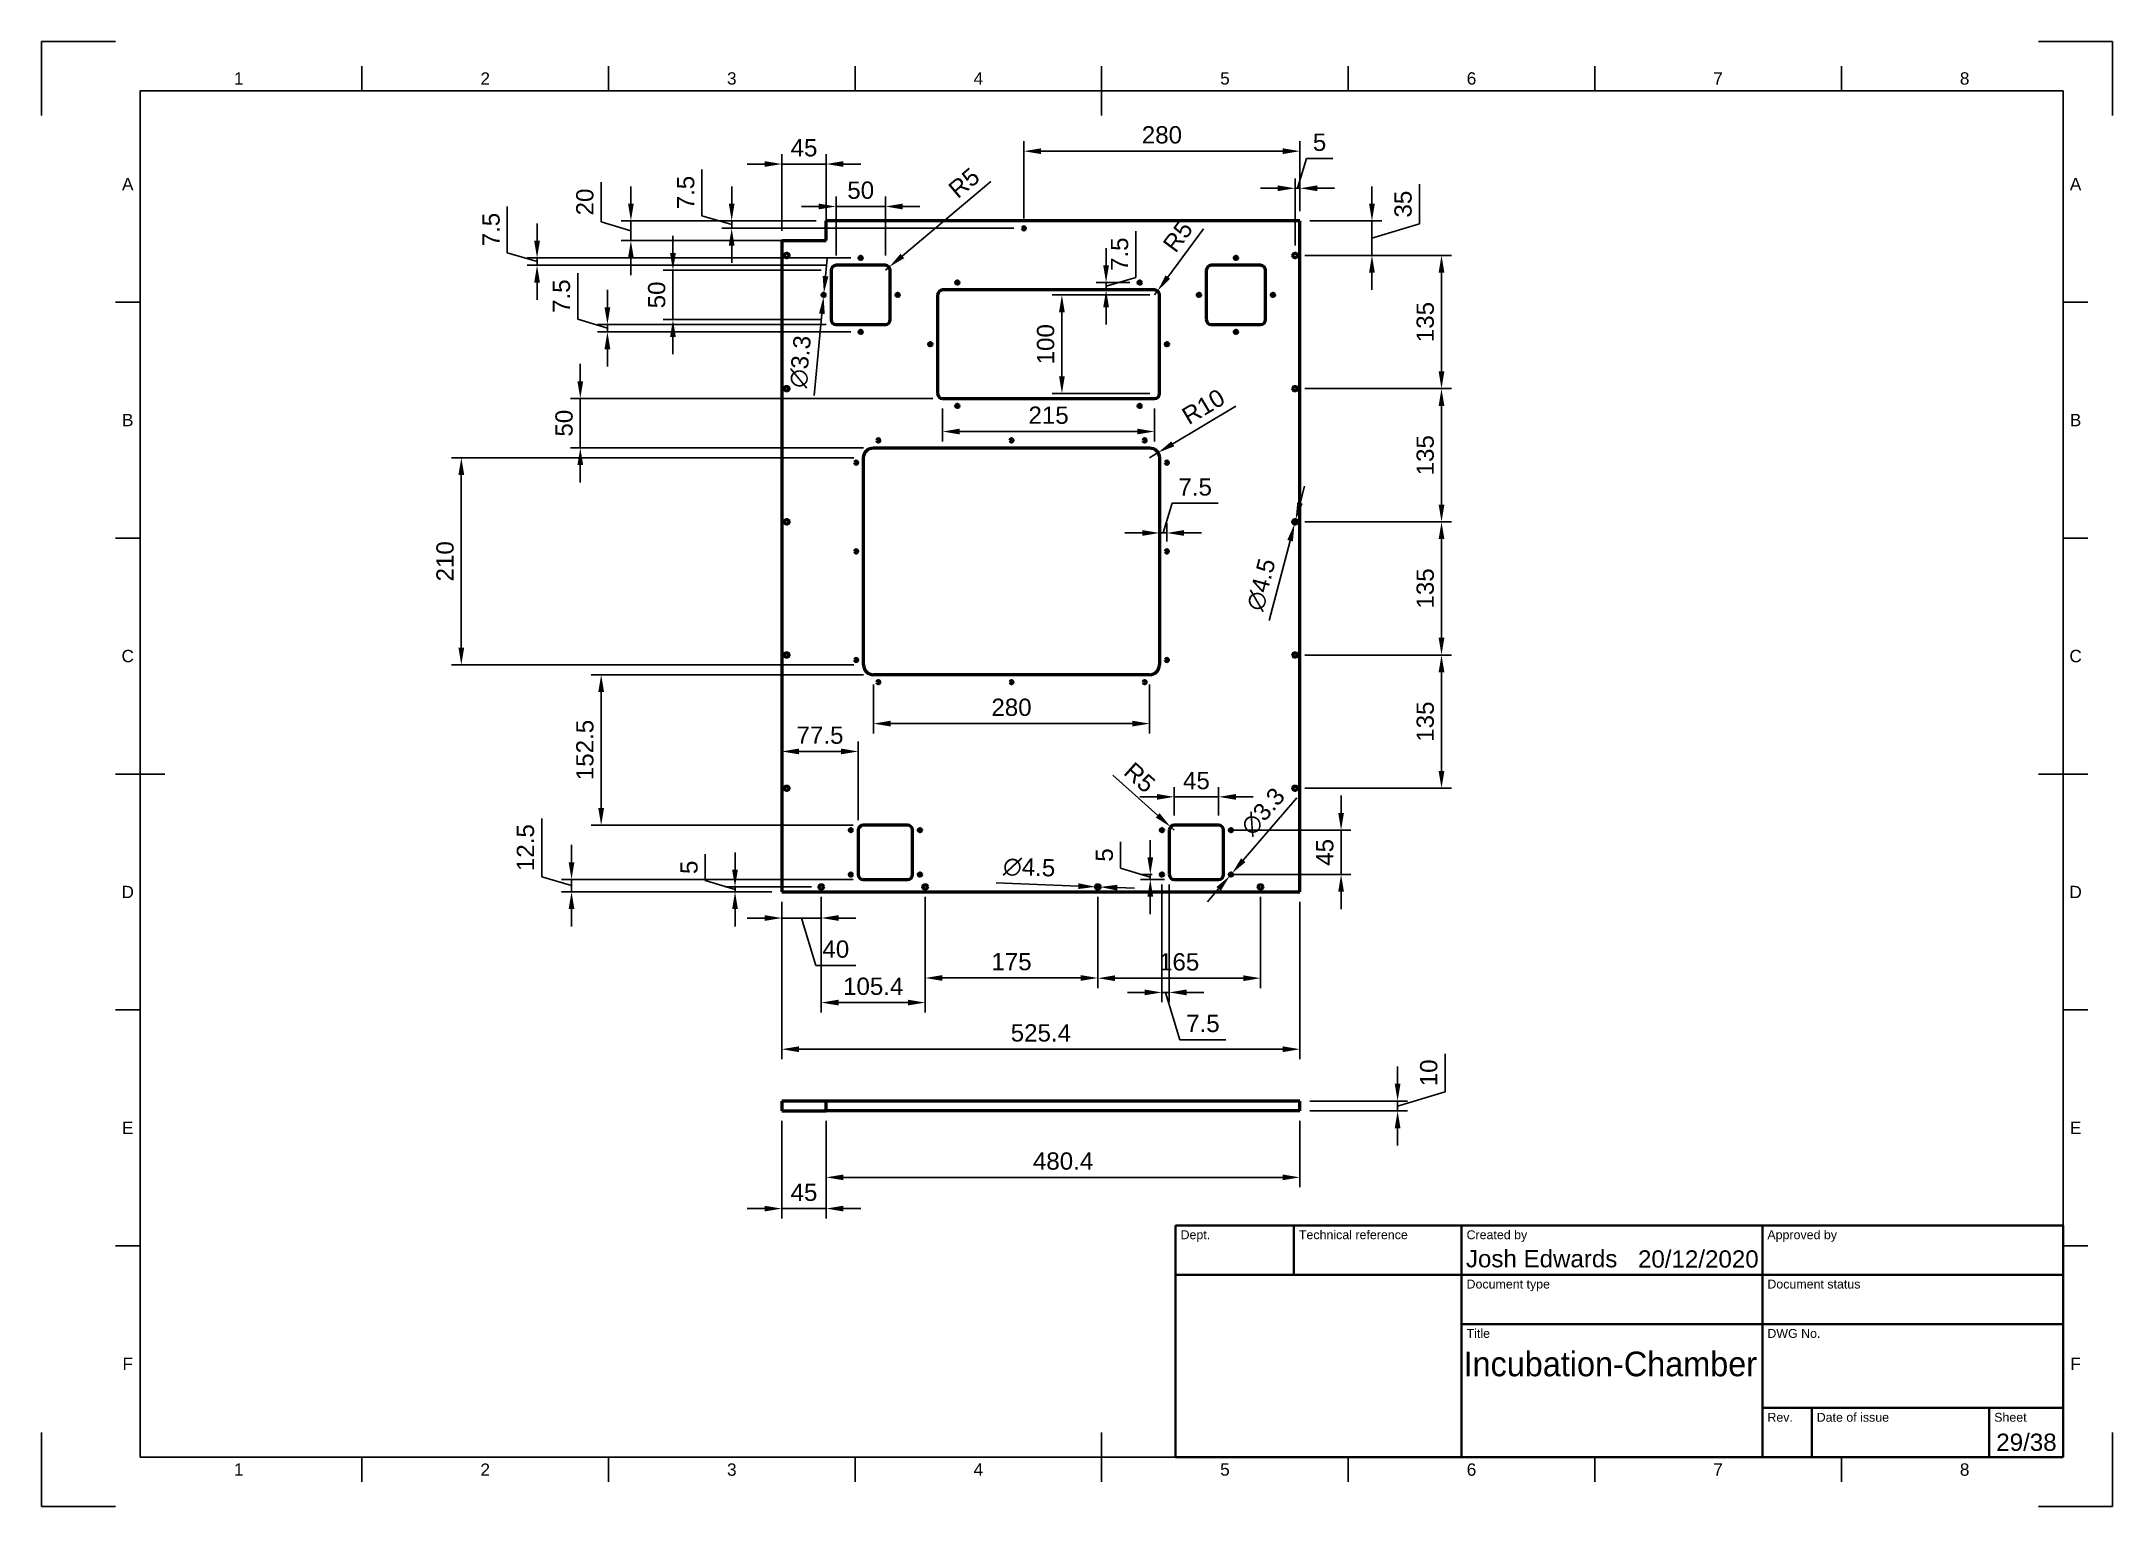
# Model space of a CAD drawing. Header units: millimetres. Extents: x 0 to 420, y 0 to 297.
import ezdxf
from ezdxf.enums import TextEntityAlignment as Align

# ---------------------------------------------------------------- set-up
doc = ezdxf.new("R2010")
doc.units = ezdxf.units.MM
doc.header["$LTSCALE"] = 0.75
for name, color, linetype, lineweight in [('Border', 7, 'Continuous', 25), ('Dimensions', 7, 'Continuous', 25), ('TitleBlock', 7, 'Continuous', 35), ('Visible', 7, 'Continuous', 50)]:
    doc.layers.add(name, color=color, linetype=linetype, lineweight=lineweight)
doc.styles.add('FusionTitle', font='arial.ttf')
doc.styles.get("Standard").update_dxf_attribs({"font": 'arial.ttf'})
doc.dimstyles.new('ISO-25', dxfattribs={"dimtxt": 3.5, "dimasz": 3.5, "dimexe": 2, "dimexo": 2, "dimgap": 1.5, "dimtad": 1, "dimzin": 12, "dimdsep": 46, "dimtxsty": 'Standard', "dimcen": 0, "dimclrd": 256, "dimclre": 256, "dimclrt": 256, "dimazin": 3, "dimtp": 0.1, "dimtm": 0.1, "dimtfac": 0.714, "dimtmove": 1, "dimatfit": 3, "dimfxl": 1, "dimtzin": 12, "dimarcsym": 0})

msp = doc.modelspace()

# ---------------------------------------------------------------- blocks, each defined once
blk = doc.blocks.new('ISO_A3_SHEET')
at = {"layer": 'Border'}
for p, q in [((65, 292), (65, 287)), ((115, 292), (115, 287)), ((165, 292), (165, 287)), ((215, 292), (215, 282)), ((265, 292), (265, 287)), ((315, 292), (315, 287)), ((365, 292), (365, 287)), ((410, 287), (20, 287)), ((20, 287), (20, 10)), ((410, 287), (410, 10)), ((15, 244.16666), (20, 244.16666)), ((415, 244.16666), (410, 244.16666)), ((15, 196.33333), (20, 196.33333)), ((415, 196.33333), (410, 196.33333)), ((15, 148.5), (25, 148.5)), ((415, 148.5), (405, 148.5)), ((15, 100.66667), (20, 100.66667)), ((415, 100.66667), (410, 100.66667)), ((15, 52.83334), (20, 52.83334)), ((415, 52.83334), (410, 52.83334)), ((215, 5), (215, 15)), ((20, 10), (410, 10)), ((65, 5), (65, 10)), ((115, 5), (115, 10)), ((165, 5), (165, 10)), ((265, 5), (265, 10)), ((315, 5), (315, 10)), ((365, 5), (365, 10))]:
    blk.add_line(p, q, dxfattribs=at)
at = {"layer": 'Defpoints'}
for p, q in [((15, 297), (0, 297)), ((0, 297), (0, 282)), ((420, 297), (405, 297)), ((420, 282), (420, 297)), ((0, 15), (0, 0)), ((420, 0), (420, 15)), ((0, 0), (15, 0)), ((405, 0), (420, 0))]:
    blk.add_line(p, q, dxfattribs=at)
at = {"layer": 'Border', "style": 'FusionTitle'}
for s, p in [('1', (40, 289.5)), ('2', (90, 289.5)), ('3', (140, 289.5)), ('4', (190, 289.5)), ('5', (240, 289.5)), ('6', (290, 289.5)), ('7', (340, 289.5)), ('8', (390, 289.5)), ('A', (17.5, 268.08333)), ('A', (412.5, 268.08333)), ('B', (17.5, 220.25)), ('B', (412.5, 220.25)), ('C', (17.5, 172.41667)), ('C', (412.5, 172.41667)), ('D', (17.5, 124.58334)), ('D', (412.5, 124.58334)), ('E', (17.5, 76.75001)), ('E', (412.5, 76.75001)), ('F', (17.5, 28.91668)), ('F', (412.5, 28.91668)), ('1', (40, 7.5)), ('2', (90, 7.5)), ('3', (140, 7.5)), ('4', (190, 7.5)), ('5', (240, 7.5)), ('6', (290, 7.5)), ('7', (340, 7.5)), ('8', (390, 7.5))]:
    blk.add_text(s, height=2.5, dxfattribs=at).set_placement(p, align=Align.MIDDLE)
blk = doc.blocks.new('ISO_TITLEBLOCK')
at = {"layer": 'TitleBlock'}
for p, q in [((0, 47), (-180, 47)), ((-180, 47), (-180, 0)), ((-156, 37), (-156, 47)), ((-122, 0), (-122, 47)), ((-61, 0), (-61, 47)), ((0, 0), (0, 47)), ((-180, 37), (0, 37)), ((-122, 27), (0, 27)), ((-61, 10), (0, 10)), ((-51, 0), (-51, 10)), ((-15, 0), (-15, 10)), ((-180, 0), (0, 0))]:
    blk.add_line(p, q, dxfattribs=at)
at = {"layer": 'TitleBlock', "style": 'FusionTitle'}
for s, p in [('Dept.', (-179, 46)), ('Technical reference', (-155, 46)), ('Created by', (-121, 46)), ('Approved by', (-60, 46)), ('Document type', (-121, 36)), ('Document status', (-60, 36)), ('Title', (-121, 26)), ('DWG No.', (-60, 26)), ('Rev.', (-60, 9)), ('Date of issue', (-50, 9)), ('Sheet', (-14, 9))]:
    blk.add_text(s, height=1.8, dxfattribs=at).set_placement(p, align=Align.TOP_LEFT)
for tag, height, p in [('DEPT', 3.5, (-179, 42)), ('TECHNICAL_REFERENCE', 3.5, (-155, 42)), ('CREATED_BY', 3.5, (-121, 42)), ('APPROVED_BY', 3.5, (-60, 42)), ('DOCUMENT_TYPE', 3.5, (-121, 32)), ('DOCUMENT_STATUS', 3.5, (-60, 32)), ('TITLE_1', 5, (-121, 21.5)), ('TITLE_2', 5, (-121, 14)), ('TITLE_3', 5, (-121, 6.5)), ('DATE_OF_ISSUE', 3.5, (-50, 5))]:
    blk.add_attdef(tag, text='', height=height, dxfattribs=at).set_placement(p, align=Align.TOP_LEFT)
for tag, p in [('CREATED_DATE', (-62, 42)), ('APPROVED_DATE', (-0.99, 42))]:
    blk.add_attdef(tag, text='', height=3.5, dxfattribs=at).set_placement(p, align=Align.TOP_RIGHT)
for tag, height, p in [('DRAWING_NUMBER', 5, (-30.5, 19.75)), ('REV', 3.5, (-56, 4.85)), ('SHEET', 3.5, (-7.5, 4.85))]:
    blk.add_attdef(tag, text='', height=height, dxfattribs=at).set_placement(p, align=Align.TOP_CENTER)
blk = doc.blocks.new('*D50')
at = {"layer": 'Defpoints', "color": 0, "transparency": 16777216}
for p in [(159.137704, 80.198128), (255.217704, 80.198128), (159.137704, 66.733591)]:
    blk.add_point(p, dxfattribs=at)
at = {"layer": 'Dimensions', "lineweight": -2, "transparency": 16777216}
for p, q in [((159.137704, 78.198128), (159.137704, 64.733591)), ((255.217704, 78.198128), (255.217704, 64.733591)), ((251.717704, 66.733591), (162.637704, 66.733591))]:
    blk.add_line(p, q, dxfattribs=at)
at = {"layer": 'Dimensions', "transparency": 16777216}
for points in [[(162.637704, 67.316925), (162.637704, 66.150258), (159.137704, 66.733591)], [(251.717704, 67.316925), (251.717704, 66.150258), (255.217704, 66.733591)]]:
    blk.add_solid(points, dxfattribs=at)
at = {"layer": 'Dimensions', "transparency": 16777216, "insert": (207.177704, 70.020597), "char_height": 3.5, "attachment_point": 5}
blk.add_mtext('480.4', dxfattribs=at)
blk = doc.blocks.new('*D51')
at = {"layer": 'Defpoints', "color": 0, "transparency": 16777216}
for p in [(150.137704, 80.198128), (159.137704, 80.198128), (159.137704, 60.399138)]:
    blk.add_point(p, dxfattribs=at)
at = {"layer": 'Dimensions', "lineweight": -2, "transparency": 16777216}
for p, q in [((150.137704, 78.198128), (150.137704, 58.399138)), ((159.137704, 78.198128), (159.137704, 58.399138)), ((146.637704, 60.399138), (143.137704, 60.399138)), ((150.137704, 60.399138), (159.137704, 60.399138)), ((162.637704, 60.399138), (166.137704, 60.399138))]:
    blk.add_line(p, q, dxfattribs=at)
at = {"layer": 'Dimensions', "transparency": 16777216}
for points in [[(146.637704, 60.982472), (146.637704, 59.815805), (150.137704, 60.399138)], [(162.637704, 60.982472), (162.637704, 59.815805), (159.137704, 60.399138)]]:
    blk.add_solid(points, dxfattribs=at)
at = {"layer": 'Dimensions', "transparency": 16777216, "insert": (154.637704, 63.678981), "char_height": 3.5, "attachment_point": 5}
blk.add_mtext('45', dxfattribs=at)
blk = doc.blocks.new('*D52')
at = {"layer": 'Defpoints', "color": 0, "transparency": 16777216}
for p in [(255.217704, 82.198128), (255.217704, 80.198128), (275.016694, 82.198128)]:
    blk.add_point(p, dxfattribs=at)
at = {"layer": 'Dimensions', "lineweight": -2, "transparency": 16777216}
for p, q in [((275.016694, 85.698128), (275.016694, 89.198128)), ((284.627711, 84.081433), (284.627711, 91.75367)), ((275.016694, 81.198128), (284.627711, 84.081433)), ((257.217704, 82.198128), (277.016694, 82.198128)), ((257.217704, 80.198128), (277.016694, 80.198128)), ((275.016694, 80.198128), (275.016694, 82.198128)), ((275.016694, 80.198128), (275.016694, 82.198128)), ((275.016694, 76.698128), (275.016694, 73.198128))]:
    blk.add_line(p, q, dxfattribs=at)
at = {"layer": 'Dimensions', "transparency": 16777216}
for points in [[(274.433361, 85.698128), (275.600028, 85.698128), (275.016694, 82.198128)], [(274.433361, 76.698128), (275.600028, 76.698128), (275.016694, 80.198128)]]:
    blk.add_solid(points, dxfattribs=at)
at = {"layer": 'Dimensions', "transparency": 16777216, "insert": (281.340705, 87.917552), "char_height": 3.5, "attachment_point": 5, "rotation": 90}
blk.add_mtext('10', dxfattribs=at)
blk = doc.blocks.new('*D53')
at = {"layer": 'Defpoints', "color": 0, "transparency": 16777216}
for p in [(150.137704, 124.615066), (255.217704, 124.615066), (255.217704, 92.709721)]:
    blk.add_point(p, dxfattribs=at)
at = {"layer": 'Dimensions', "lineweight": -2, "transparency": 16777216}
for p, q in [((150.137704, 122.615066), (150.137704, 90.709721)), ((255.217704, 122.615066), (255.217704, 90.709721)), ((153.637704, 92.709721), (251.717704, 92.709721))]:
    blk.add_line(p, q, dxfattribs=at)
at = {"layer": 'Dimensions', "transparency": 16777216}
for points in [[(153.637704, 93.293054), (153.637704, 92.126388), (150.137704, 92.709721)], [(251.717704, 93.293054), (251.717704, 92.126388), (255.217704, 92.709721)]]:
    blk.add_solid(points, dxfattribs=at)
at = {"layer": 'Dimensions', "transparency": 16777216, "insert": (202.677704, 95.996726), "char_height": 3.5, "attachment_point": 5}
blk.add_mtext('525.4', dxfattribs=at)
blk = doc.blocks.new('*D54')
at = {"layer": 'Defpoints', "color": 0, "transparency": 16777216}
for p in [(150.137704, 124.615066), (158.137704, 125.615066), (150.137704, 119.307873)]:
    blk.add_point(p, dxfattribs=at)
at = {"layer": 'Dimensions', "lineweight": -2, "transparency": 16777216}
for p, q in [((150.137704, 122.615066), (150.137704, 117.307873)), ((158.137704, 123.615066), (158.137704, 117.307873)), ((146.637704, 119.307873), (143.137704, 119.307873)), ((158.137704, 119.307873), (150.137704, 119.307873)), ((158.137704, 119.307873), (150.137704, 119.307873)), ((154.137704, 119.307873), (157.021009, 109.696856)), ((161.637704, 119.307873), (165.137704, 119.307873)), ((157.021009, 109.696856), (165.163574, 109.696856))]:
    blk.add_line(p, q, dxfattribs=at)
at = {"layer": 'Dimensions', "transparency": 16777216}
for points in [[(146.637704, 119.891206), (146.637704, 118.724539), (150.137704, 119.307873)], [(161.637704, 119.891206), (161.637704, 118.724539), (158.137704, 119.307873)]]:
    blk.add_solid(points, dxfattribs=at)
at = {"layer": 'Dimensions', "transparency": 16777216, "insert": (161.092292, 112.983862), "char_height": 3.5, "attachment_point": 5}
blk.add_mtext('40', dxfattribs=at)
blk = doc.blocks.new('*D55')
at = {"layer": 'Defpoints', "color": 0, "transparency": 16777216}
for p in [(140.648818, 124.615066), (150.137704, 124.615066), (158.137704, 125.615066)]:
    blk.add_point(p, dxfattribs=at)
at = {"layer": 'Dimensions', "lineweight": -2, "transparency": 16777216}
for p, q in [((134.618975, 126.924019), (134.618975, 132.244619)), ((140.648818, 129.115066), (140.648818, 132.615066)), ((140.648818, 125.115066), (134.618975, 126.924019)), ((156.137704, 125.615066), (138.648818, 125.615066)), ((148.137704, 124.615066), (138.648818, 124.615066)), ((140.648818, 125.615066), (140.648818, 124.615066)), ((140.648818, 125.615066), (140.648818, 124.615066)), ((140.648818, 121.115066), (140.648818, 117.615066))]:
    blk.add_line(p, q, dxfattribs=at)
at = {"layer": 'Dimensions', "transparency": 16777216}
for points in [[(140.065485, 129.115066), (141.232152, 129.115066), (140.648818, 125.615066)], [(140.065485, 121.115066), (141.232152, 121.115066), (140.648818, 124.615066)]]:
    blk.add_solid(points, dxfattribs=at)
at = {"layer": 'Dimensions', "transparency": 16777216, "insert": (131.339132, 129.584319), "char_height": 3.5, "attachment_point": 5, "rotation": 90}
blk.add_mtext('5', dxfattribs=at)
blk = doc.blocks.new('*D56')
at = {"layer": 'Defpoints', "color": 0, "transparency": 16777216}
for p in [(158.137704, 125.615066), (179.217704, 125.615066), (179.217704, 102.163738)]:
    blk.add_point(p, dxfattribs=at)
at = {"layer": 'Dimensions', "lineweight": -2, "transparency": 16777216}
for p, q in [((158.137704, 123.615066), (158.137704, 100.163738)), ((179.217704, 123.615066), (179.217704, 100.163738)), ((161.637704, 102.163738), (175.717704, 102.163738))]:
    blk.add_line(p, q, dxfattribs=at)
at = {"layer": 'Dimensions', "transparency": 16777216}
for points in [[(161.637704, 102.747071), (161.637704, 101.580404), (158.137704, 102.163738)], [(175.717704, 102.747071), (175.717704, 101.580404), (179.217704, 102.163738)]]:
    blk.add_solid(points, dxfattribs=at)
at = {"layer": 'Dimensions', "transparency": 16777216, "insert": (168.677704, 105.450743), "char_height": 3.5, "attachment_point": 5}
blk.add_mtext('105.4', dxfattribs=at)
blk = doc.blocks.new('*D57')
at = {"layer": 'Defpoints', "color": 0, "transparency": 16777216}
for p in [(179.217704, 125.615066), (214.217704, 125.615066), (214.217704, 107.154792)]:
    blk.add_point(p, dxfattribs=at)
at = {"layer": 'Dimensions', "lineweight": -2, "transparency": 16777216}
for p, q in [((179.217704, 123.615066), (179.217704, 105.154792)), ((214.217704, 123.615066), (214.217704, 105.154792)), ((182.717704, 107.154792), (210.717704, 107.154792))]:
    blk.add_line(p, q, dxfattribs=at)
at = {"layer": 'Dimensions', "transparency": 16777216}
for points in [[(182.717704, 107.738125), (182.717704, 106.571458), (179.217704, 107.154792)], [(210.717704, 107.738125), (210.717704, 106.571458), (214.217704, 107.154792)]]:
    blk.add_solid(points, dxfattribs=at)
at = {"layer": 'Dimensions', "transparency": 16777216, "insert": (196.717704, 110.441797), "char_height": 3.5, "attachment_point": 5}
blk.add_mtext('175', dxfattribs=at)
blk = doc.blocks.new('*D58')
at = {"layer": 'Defpoints', "color": 0, "transparency": 16777216}
for p in [(214.217704, 125.615066), (247.217704, 125.615066), (247.217704, 107.108318)]:
    blk.add_point(p, dxfattribs=at)
at = {"layer": 'Dimensions', "lineweight": -2, "transparency": 16777216}
for p, q in [((214.217704, 123.615066), (214.217704, 105.108318)), ((247.217704, 123.615066), (247.217704, 105.108318)), ((217.717704, 107.108318), (243.717704, 107.108318))]:
    blk.add_line(p, q, dxfattribs=at)
at = {"layer": 'Dimensions', "transparency": 16777216}
for points in [[(217.717704, 107.691652), (217.717704, 106.524985), (214.217704, 107.108318)], [(243.717704, 107.691652), (243.717704, 106.524985), (247.217704, 107.108318)]]:
    blk.add_solid(points, dxfattribs=at)
at = {"layer": 'Dimensions', "transparency": 16777216, "insert": (230.717704, 110.395324), "char_height": 3.5, "attachment_point": 5}
blk.add_mtext('165', dxfattribs=at)
blk = doc.blocks.new('*D59')
at = {"layer": 'Defpoints', "color": 0, "transparency": 16777216}
for p in [(213.768044, 125.632532), (214.667365, 125.597599)]:
    blk.add_point(p, dxfattribs=at)
at = {"layer": 'Dimensions', "lineweight": -2, "transparency": 16777216}
for p, q in [((193.576926, 126.416824), (210.270681, 125.768382)), ((214.667365, 125.597599), (213.768044, 125.632532)), ((218.164728, 125.46175), (221.66209, 125.3259))]:
    blk.add_line(p, q, dxfattribs=at)
at = {"layer": 'Dimensions', "transparency": 16777216}
for points in [[(210.293323, 126.351275), (210.248039, 125.185488), (213.768044, 125.632532)], [(218.187369, 126.044643), (218.142086, 124.878856), (214.667365, 125.597599)]]:
    blk.add_solid(points, dxfattribs=at)
at = {"layer": 'Dimensions', "transparency": 16777216, "insert": (200.306504, 129.542868), "char_height": 3.5, "attachment_point": 5, "rotation": 357.77556184}
blk.add_mtext('∅4.5', dxfattribs=at)
blk = doc.blocks.new('*D60')
at = {"layer": 'Defpoints', "color": 0, "transparency": 16777216}
for p in [(228.972589, 137.782001), (229.717704, 137.115066)]:
    blk.add_point(p, dxfattribs=at)
at = {"layer": 'Dimensions', "lineweight": -2, "transparency": 16777216}
for p, q in [((217.296489, 148.23301), (226.364685, 140.116276)), ((229.717704, 137.115066), (228.972589, 137.782001))]:
    blk.add_line(p, q, dxfattribs=at)
at = {"layer": 'Dimensions', "transparency": 16777216}
blk.add_solid([(226.753731, 140.550927), (225.97564, 139.681625), (228.972589, 137.782001)], dxfattribs=at)
at = {"layer": 'Dimensions', "transparency": 16777216, "insert": (222.71408, 147.785642), "char_height": 3.5, "attachment_point": 5, "rotation": 318.16897779}
blk.add_mtext('R5', dxfattribs=at)
blk = doc.blocks.new('*D61')
at = {"layer": 'Defpoints', "color": 0, "transparency": 16777216}
for p in [(229.717704, 143.863776), (229.717704, 138.115066), (238.717704, 138.115066)]:
    blk.add_point(p, dxfattribs=at)
at = {"layer": 'Dimensions', "lineweight": -2, "transparency": 16777216}
for p, q in [((226.217704, 143.863776), (222.717704, 143.863776)), ((229.717704, 140.115066), (229.717704, 145.863776)), ((238.717704, 143.863776), (229.717704, 143.863776)), ((238.717704, 140.115066), (238.717704, 145.863776)), ((242.217704, 143.863776), (245.717704, 143.863776))]:
    blk.add_line(p, q, dxfattribs=at)
at = {"layer": 'Dimensions', "transparency": 16777216}
for points in [[(226.217704, 144.447109), (226.217704, 143.280442), (229.717704, 143.863776)], [(242.217704, 144.447109), (242.217704, 143.280442), (238.717704, 143.863776)]]:
    blk.add_solid(points, dxfattribs=at)
at = {"layer": 'Dimensions', "transparency": 16777216, "insert": (234.217704, 147.143619), "char_height": 3.5, "attachment_point": 5}
blk.add_mtext('45', dxfattribs=at)
blk = doc.blocks.new('*D62')
at = {"layer": 'Defpoints', "color": 0, "transparency": 16777216}
for p in [(239.717704, 137.115066), (263.551642, 137.115066), (239.717704, 128.115066)]:
    blk.add_point(p, dxfattribs=at)
at = {"layer": 'Dimensions', "lineweight": -2, "transparency": 16777216}
for p, q in [((263.551642, 140.615066), (263.551642, 144.115066)), ((241.717704, 137.115066), (265.551642, 137.115066)), ((263.551642, 128.115066), (263.551642, 137.115066)), ((241.717704, 128.115066), (265.551642, 128.115066)), ((263.551642, 124.615066), (263.551642, 121.115066))]:
    blk.add_line(p, q, dxfattribs=at)
at = {"layer": 'Dimensions', "transparency": 16777216}
for points in [[(262.968309, 140.615066), (264.134976, 140.615066), (263.551642, 137.115066)], [(262.968309, 124.615066), (264.134976, 124.615066), (263.551642, 128.115066)]]:
    blk.add_solid(points, dxfattribs=at)
at = {"layer": 'Dimensions', "transparency": 16777216, "insert": (260.271799, 132.615066), "char_height": 3.5, "attachment_point": 5, "rotation": 90}
blk.add_mtext('45', dxfattribs=at)
blk = doc.blocks.new('*D63')
at = {"layer": 'Defpoints', "color": 0, "transparency": 16777216}
for p in [(227.217704, 128.115066), (228.717704, 128.115066), (228.717704, 104.223645)]:
    blk.add_point(p, dxfattribs=at)
at = {"layer": 'Dimensions', "lineweight": -2, "transparency": 16777216}
for p, q in [((227.217704, 126.115066), (227.217704, 102.223645)), ((228.717704, 126.115066), (228.717704, 102.223645)), ((223.717704, 104.223645), (220.217704, 104.223645)), ((227.217704, 104.223645), (228.717704, 104.223645)), ((227.217704, 104.223645), (228.717704, 104.223645)), ((227.967704, 104.223645), (230.844563, 94.634116)), ((232.217704, 104.223645), (235.717704, 104.223645)), ((230.844563, 94.634116), (240.214277, 94.634116))]:
    blk.add_line(p, q, dxfattribs=at)
at = {"layer": 'Dimensions', "transparency": 16777216}
for points in [[(223.717704, 104.806978), (223.717704, 103.640312), (227.217704, 104.223645)], [(232.217704, 104.806978), (232.217704, 103.640312), (228.717704, 104.223645)]]:
    blk.add_solid(points, dxfattribs=at)
at = {"layer": 'Dimensions', "transparency": 16777216, "insert": (235.52942, 97.913959), "char_height": 3.5, "attachment_point": 5}
blk.add_mtext('7.5', dxfattribs=at)
blk = doc.blocks.new('*D64')
at = {"layer": 'Defpoints', "color": 0, "transparency": 16777216}
for p in [(224.868406, 127.115066), (227.217704, 128.115066), (229.717704, 127.115066)]:
    blk.add_point(p, dxfattribs=at)
at = {"layer": 'Dimensions', "lineweight": -2, "transparency": 16777216}
for p, q in [((218.838563, 129.424019), (218.838563, 134.744619)), ((224.868406, 131.615066), (224.868406, 135.115066)), ((224.868406, 127.615066), (218.838563, 129.424019)), ((225.217704, 128.115066), (222.868406, 128.115066)), ((227.717704, 127.115066), (222.868406, 127.115066)), ((224.868406, 128.115066), (224.868406, 127.115066)), ((224.868406, 128.115066), (224.868406, 127.115066)), ((224.868406, 123.615066), (224.868406, 120.115066))]:
    blk.add_line(p, q, dxfattribs=at)
at = {"layer": 'Dimensions', "transparency": 16777216}
for points in [[(224.285073, 131.615066), (225.451739, 131.615066), (224.868406, 128.115066)], [(224.285073, 123.615066), (225.451739, 123.615066), (224.868406, 127.115066)]]:
    blk.add_solid(points, dxfattribs=at)
at = {"layer": 'Dimensions', "transparency": 16777216, "insert": (215.55872, 132.084319), "char_height": 3.5, "attachment_point": 5, "rotation": 90}
blk.add_mtext('5', dxfattribs=at)
blk = doc.blocks.new('*D65')
at = {"layer": 'Defpoints', "color": 0, "transparency": 16777216}
for p in [(241.002572, 127.86483), (241.432837, 128.365301)]:
    blk.add_point(p, dxfattribs=at)
at = {"layer": 'Dimensions', "lineweight": -2, "transparency": 16777216}
for p, q in [((254.588579, 143.66766), (243.714547, 131.019317)), ((241.002572, 127.86483), (241.432837, 128.365301)), ((238.720862, 125.210814), (236.439152, 122.556798))]:
    blk.add_line(p, q, dxfattribs=at)
at = {"layer": 'Dimensions', "transparency": 16777216}
for points in [[(243.272211, 131.399602), (244.156883, 130.639032), (241.432837, 128.365301)], [(238.278526, 125.591099), (239.163198, 124.830529), (241.002572, 127.86483)]]:
    blk.add_solid(points, dxfattribs=at)
at = {"layer": 'Dimensions', "transparency": 16777216, "insert": (247.725688, 140.877165), "char_height": 3.5, "attachment_point": 5, "rotation": 49.31369579}
blk.add_mtext('∅3.3', dxfattribs=at)
blk = doc.blocks.new('*D66')
at = {"layer": 'Defpoints', "color": 0, "transparency": 16777216}
for p in [(119.539725, 260.615066), (159.137704, 260.615066), (159.137704, 256.615066)]:
    blk.add_point(p, dxfattribs=at)
at = {"layer": 'Dimensions', "lineweight": -2, "transparency": 16777216}
for p, q in [((113.502719, 260.426167), (113.502719, 268.487559)), ((119.539725, 264.115066), (119.539725, 267.615066)), ((119.539725, 258.615066), (113.502719, 260.426167)), ((157.137704, 260.615066), (117.539725, 260.615066)), ((119.539725, 256.615066), (119.539725, 260.615066)), ((119.539725, 256.615066), (119.539725, 260.615066)), ((157.137704, 256.615066), (117.539725, 256.615066)), ((119.539725, 253.115066), (119.539725, 249.615066))]:
    blk.add_line(p, q, dxfattribs=at)
at = {"layer": 'Dimensions', "transparency": 16777216}
for points in [[(118.956391, 264.115066), (120.123058, 264.115066), (119.539725, 260.615066)], [(118.956391, 253.115066), (120.123058, 253.115066), (119.539725, 256.615066)]]:
    blk.add_solid(points, dxfattribs=at)
at = {"layer": 'Dimensions', "transparency": 16777216, "insert": (110.215714, 264.456863), "char_height": 3.5, "attachment_point": 5, "rotation": 90}
blk.add_mtext('20', dxfattribs=at)
blk = doc.blocks.new('*D67')
at = {"layer": 'Defpoints', "color": 0, "transparency": 16777216}
for p in [(159.137704, 272.144935), (150.137704, 256.615066), (159.137704, 256.615066)]:
    blk.add_point(p, dxfattribs=at)
at = {"layer": 'Dimensions', "lineweight": -2, "transparency": 16777216}
for p, q in [((150.137704, 258.615066), (150.137704, 274.144935)), ((159.137704, 258.615066), (159.137704, 274.144935)), ((146.637704, 272.144935), (143.137704, 272.144935)), ((150.137704, 272.144935), (159.137704, 272.144935)), ((162.637704, 272.144935), (166.137704, 272.144935))]:
    blk.add_line(p, q, dxfattribs=at)
at = {"layer": 'Dimensions', "transparency": 16777216}
for points in [[(146.637704, 272.728269), (146.637704, 271.561602), (150.137704, 272.144935)], [(162.637704, 272.728269), (162.637704, 271.561602), (159.137704, 272.144935)]]:
    blk.add_solid(points, dxfattribs=at)
at = {"layer": 'Dimensions', "transparency": 16777216, "insert": (154.637704, 275.424779), "char_height": 3.5, "attachment_point": 5}
blk.add_mtext('45', dxfattribs=at)
blk = doc.blocks.new('*D68')
at = {"layer": 'Defpoints', "color": 0, "transparency": 16777216}
for p in [(255.217704, 260.615066), (269.809297, 260.615066), (254.217704, 253.615066)]:
    blk.add_point(p, dxfattribs=at)
at = {"layer": 'Dimensions', "lineweight": -2, "transparency": 16777216}
for p, q in [((269.809297, 264.115066), (269.809297, 267.615066)), ((279.423895, 259.999445), (279.423895, 268.036962)), ((257.217704, 260.615066), (271.809297, 260.615066)), ((269.809297, 253.615066), (269.809297, 260.615066)), ((269.809297, 253.615066), (269.809297, 260.615066)), ((269.809297, 257.115066), (279.423895, 259.999445)), ((256.217704, 253.615066), (271.809297, 253.615066)), ((269.809297, 250.115066), (269.809297, 246.615066))]:
    blk.add_line(p, q, dxfattribs=at)
at = {"layer": 'Dimensions', "transparency": 16777216}
for points in [[(269.225964, 264.115066), (270.392631, 264.115066), (269.809297, 260.615066)], [(269.225964, 250.115066), (270.392631, 250.115066), (269.809297, 253.615066)]]:
    blk.add_solid(points, dxfattribs=at)
at = {"layer": 'Dimensions', "transparency": 16777216, "insert": (276.135696, 264.018203), "char_height": 3.5, "attachment_point": 5, "rotation": 90}
blk.add_mtext('35', dxfattribs=at)
blk = doc.blocks.new('*D69')
at = {"layer": 'Defpoints', "color": 0, "transparency": 16777216}
for p in [(255.217704, 267.232745), (255.217704, 260.615066), (254.217704, 253.615066)]:
    blk.add_point(p, dxfattribs=at)
at = {"layer": 'Dimensions', "lineweight": -2, "transparency": 16777216}
for p, q in [((254.717704, 267.232745), (256.526657, 273.262588)), ((256.526657, 273.262588), (261.847258, 273.262588)), ((254.217704, 255.615066), (254.217704, 269.232745)), ((255.217704, 262.615066), (255.217704, 269.232745)), ((250.717704, 267.232745), (247.217704, 267.232745)), ((254.217704, 267.232745), (255.217704, 267.232745)), ((254.217704, 267.232745), (255.217704, 267.232745)), ((258.717704, 267.232745), (262.217704, 267.232745))]:
    blk.add_line(p, q, dxfattribs=at)
at = {"layer": 'Dimensions', "transparency": 16777216}
for points in [[(250.717704, 267.816078), (250.717704, 266.649411), (254.217704, 267.232745)], [(258.717704, 267.816078), (258.717704, 266.649411), (255.217704, 267.232745)]]:
    blk.add_solid(points, dxfattribs=at)
at = {"layer": 'Dimensions', "transparency": 16777216, "insert": (259.186957, 276.542431), "char_height": 3.5, "attachment_point": 5}
blk.add_mtext('5', dxfattribs=at)
blk = doc.blocks.new('*D70')
at = {"layer": 'Defpoints', "color": 0, "transparency": 16777216}
for p in [(254.217704, 253.615066), (254.217704, 226.615066), (283.916189, 226.615066)]:
    blk.add_point(p, dxfattribs=at)
at = {"layer": 'Dimensions', "lineweight": -2, "transparency": 16777216}
for p, q in [((256.217704, 253.615066), (285.916189, 253.615066)), ((283.916189, 250.115066), (283.916189, 230.115066)), ((256.217704, 226.615066), (285.916189, 226.615066))]:
    blk.add_line(p, q, dxfattribs=at)
at = {"layer": 'Dimensions', "transparency": 16777216}
for points in [[(283.332856, 250.115066), (284.499523, 250.115066), (283.916189, 253.615066)], [(283.332856, 230.115066), (284.499523, 230.115066), (283.916189, 226.615066)]]:
    blk.add_solid(points, dxfattribs=at)
at = {"layer": 'Dimensions', "transparency": 16777216, "insert": (280.62799, 240.115066), "char_height": 3.5, "attachment_point": 5, "rotation": 90}
blk.add_mtext('135', dxfattribs=at)
blk = doc.blocks.new('*D71')
at = {"layer": 'Defpoints', "color": 0, "transparency": 16777216}
for p in [(254.217704, 226.615066), (283.916189, 226.615066), (254.217704, 199.615066)]:
    blk.add_point(p, dxfattribs=at)
at = {"layer": 'Dimensions', "lineweight": -2, "transparency": 16777216}
for p, q in [((256.217704, 226.615066), (285.916189, 226.615066)), ((283.916189, 203.115066), (283.916189, 223.115066)), ((256.217704, 199.615066), (285.916189, 199.615066))]:
    blk.add_line(p, q, dxfattribs=at)
at = {"layer": 'Dimensions', "transparency": 16777216}
for points in [[(283.332856, 223.115066), (284.499523, 223.115066), (283.916189, 226.615066)], [(283.332856, 203.115066), (284.499523, 203.115066), (283.916189, 199.615066)]]:
    blk.add_solid(points, dxfattribs=at)
at = {"layer": 'Dimensions', "transparency": 16777216, "insert": (280.62799, 213.115066), "char_height": 3.5, "attachment_point": 5, "rotation": 90}
blk.add_mtext('135', dxfattribs=at)
blk = doc.blocks.new('*D72')
at = {"layer": 'Defpoints', "color": 0, "transparency": 16777216}
for p in [(254.217704, 199.615066), (283.916189, 199.615066), (254.217704, 172.615066)]:
    blk.add_point(p, dxfattribs=at)
at = {"layer": 'Dimensions', "lineweight": -2, "transparency": 16777216}
for p, q in [((256.217704, 199.615066), (285.916189, 199.615066)), ((283.916189, 176.115066), (283.916189, 196.115066)), ((256.217704, 172.615066), (285.916189, 172.615066))]:
    blk.add_line(p, q, dxfattribs=at)
at = {"layer": 'Dimensions', "transparency": 16777216}
for points in [[(283.332856, 196.115066), (284.499523, 196.115066), (283.916189, 199.615066)], [(283.332856, 176.115066), (284.499523, 176.115066), (283.916189, 172.615066)]]:
    blk.add_solid(points, dxfattribs=at)
at = {"layer": 'Dimensions', "transparency": 16777216, "insert": (280.62799, 186.115066), "char_height": 3.5, "attachment_point": 5, "rotation": 90}
blk.add_mtext('135', dxfattribs=at)
blk = doc.blocks.new('*D73')
at = {"layer": 'Defpoints', "color": 0, "transparency": 16777216}
for p in [(254.217704, 172.615066), (283.916189, 172.615066), (254.217704, 145.615066)]:
    blk.add_point(p, dxfattribs=at)
at = {"layer": 'Dimensions', "lineweight": -2, "transparency": 16777216}
for p, q in [((256.217704, 172.615066), (285.916189, 172.615066)), ((283.916189, 149.115066), (283.916189, 169.115066)), ((256.217704, 145.615066), (285.916189, 145.615066))]:
    blk.add_line(p, q, dxfattribs=at)
at = {"layer": 'Dimensions', "transparency": 16777216}
for points in [[(283.332856, 169.115066), (284.499523, 169.115066), (283.916189, 172.615066)], [(283.332856, 149.115066), (284.499523, 149.115066), (283.916189, 145.615066)]]:
    blk.add_solid(points, dxfattribs=at)
at = {"layer": 'Dimensions', "transparency": 16777216, "insert": (280.62799, 159.115066), "char_height": 3.5, "attachment_point": 5, "rotation": 90}
blk.add_mtext('135', dxfattribs=at)
blk = doc.blocks.new('*D74')
at = {"layer": 'Defpoints', "color": 0, "transparency": 16777216}
for p in [(254.103078, 199.17991), (254.332331, 200.050222)]:
    blk.add_point(p, dxfattribs=at)
at = {"layer": 'Dimensions', "lineweight": -2, "transparency": 16777216}
for p, q in [((255.223873, 203.434768), (256.115415, 206.819314)), ((254.332331, 200.050222), (254.103078, 199.17991)), ((248.955992, 179.640108), (253.211536, 195.795363))]:
    blk.add_line(p, q, dxfattribs=at)
at = {"layer": 'Dimensions', "transparency": 16777216}
for points in [[(254.659782, 203.583358), (255.787964, 203.286178), (254.332331, 200.050222)], [(252.647445, 195.943954), (253.775627, 195.646773), (254.103078, 199.17991)]]:
    blk.add_solid(points, dxfattribs=at)
at = {"layer": 'Dimensions', "transparency": 16777216, "insert": (247.364759, 186.887683), "char_height": 3.5, "attachment_point": 5, "rotation": 75.24264608}
blk.add_mtext('∅4.5', dxfattribs=at)
blk = doc.blocks.new('*D75')
at = {"layer": 'Defpoints', "color": 0, "transparency": 16777216}
for p in [(150.137704, 153.071752), (150.137704, 152.413028), (165.637704, 137.115066)]:
    blk.add_point(p, dxfattribs=at)
at = {"layer": 'Dimensions', "lineweight": -2, "transparency": 16777216}
for p, q in [((150.137704, 154.413028), (150.137704, 155.071752)), ((162.137704, 153.071752), (153.637704, 153.071752)), ((165.637704, 139.115066), (165.637704, 155.071752))]:
    blk.add_line(p, q, dxfattribs=at)
at = {"layer": 'Dimensions', "transparency": 16777216}
for points in [[(153.637704, 153.655086), (153.637704, 152.488419), (150.137704, 153.071752)], [(162.137704, 153.655086), (162.137704, 152.488419), (165.637704, 153.071752)]]:
    blk.add_solid(points, dxfattribs=at)
at = {"layer": 'Dimensions', "transparency": 16777216, "insert": (157.887704, 156.351595), "char_height": 3.5, "attachment_point": 5}
blk.add_mtext('77.5', dxfattribs=at)
blk = doc.blocks.new('*D76')
at = {"layer": 'Defpoints', "color": 0, "transparency": 16777216}
for p in [(166.637704, 127.115066), (107.49764, 124.615066), (150.137704, 124.615066)]:
    blk.add_point(p, dxfattribs=at)
at = {"layer": 'Dimensions', "lineweight": -2, "transparency": 16777216}
for p, q in [((101.460634, 127.676167), (101.460634, 139.464366)), ((107.49764, 130.615066), (107.49764, 134.115066)), ((107.49764, 125.865066), (101.460634, 127.676167)), ((164.637704, 127.115066), (105.49764, 127.115066)), ((107.49764, 127.115066), (107.49764, 124.615066)), ((107.49764, 127.115066), (107.49764, 124.615066)), ((148.137704, 124.615066), (105.49764, 124.615066)), ((107.49764, 121.115066), (107.49764, 117.615066))]:
    blk.add_line(p, q, dxfattribs=at)
at = {"layer": 'Dimensions', "transparency": 16777216}
for points in [[(106.914306, 130.615066), (108.080973, 130.615066), (107.49764, 127.115066)], [(106.914306, 121.115066), (108.080973, 121.115066), (107.49764, 124.615066)]]:
    blk.add_solid(points, dxfattribs=at)
at = {"layer": 'Dimensions', "transparency": 16777216, "insert": (98.173629, 133.570267), "char_height": 3.5, "attachment_point": 5, "rotation": 90}
blk.add_mtext('12.5', dxfattribs=at)
blk = doc.blocks.new('*D77')
at = {"layer": 'Defpoints', "color": 0, "transparency": 16777216}
for p in [(168.717704, 168.615066), (224.717704, 168.615066), (168.717704, 158.715571)]:
    blk.add_point(p, dxfattribs=at)
at = {"layer": 'Dimensions', "lineweight": -2, "transparency": 16777216}
for p, q in [((168.717704, 166.615066), (168.717704, 156.715571)), ((224.717704, 166.615066), (224.717704, 156.715571)), ((221.217704, 158.715571), (172.217704, 158.715571))]:
    blk.add_line(p, q, dxfattribs=at)
at = {"layer": 'Dimensions', "transparency": 16777216}
for points in [[(172.217704, 159.298904), (172.217704, 158.132237), (168.717704, 158.715571)], [(221.217704, 159.298904), (221.217704, 158.132237), (224.717704, 158.715571)]]:
    blk.add_solid(points, dxfattribs=at)
at = {"layer": 'Dimensions', "transparency": 16777216, "insert": (196.717704, 162.002576), "char_height": 3.5, "attachment_point": 5}
blk.add_mtext('280', dxfattribs=at)
blk = doc.blocks.new('*D78')
at = {"layer": 'Defpoints', "color": 0, "transparency": 16777216}
for p in [(168.717704, 168.615066), (113.507076, 138.115066), (166.637704, 138.115066)]:
    blk.add_point(p, dxfattribs=at)
at = {"layer": 'Dimensions', "lineweight": -2, "transparency": 16777216}
for p, q in [((166.717704, 168.615066), (111.507076, 168.615066)), ((113.507076, 165.115066), (113.507076, 141.615066)), ((164.637704, 138.115066), (111.507076, 138.115066))]:
    blk.add_line(p, q, dxfattribs=at)
at = {"layer": 'Dimensions', "transparency": 16777216}
for points in [[(112.923743, 165.115066), (114.090409, 165.115066), (113.507076, 168.615066)], [(112.923743, 141.615066), (114.090409, 141.615066), (113.507076, 138.115066)]]:
    blk.add_solid(points, dxfattribs=at)
at = {"layer": 'Dimensions', "transparency": 16777216, "insert": (110.220071, 153.365066), "char_height": 3.5, "attachment_point": 5, "rotation": 90}
blk.add_mtext('152.5', dxfattribs=at)
blk = doc.blocks.new('*D79')
at = {"layer": 'Defpoints', "color": 0, "transparency": 16777216}
for p in [(255.217704, 274.755064), (255.217704, 260.615066), (199.217704, 259.115066)]:
    blk.add_point(p, dxfattribs=at)
at = {"layer": 'Dimensions', "lineweight": -2, "transparency": 16777216}
for p, q in [((199.217704, 261.115066), (199.217704, 276.755064)), ((202.717704, 274.755064), (251.717704, 274.755064)), ((255.217704, 262.615066), (255.217704, 276.755064))]:
    blk.add_line(p, q, dxfattribs=at)
at = {"layer": 'Dimensions', "transparency": 16777216}
for points in [[(202.717704, 275.338398), (202.717704, 274.171731), (199.217704, 274.755064)], [(251.717704, 275.338398), (251.717704, 274.171731), (255.217704, 274.755064)]]:
    blk.add_solid(points, dxfattribs=at)
at = {"layer": 'Dimensions', "transparency": 16777216, "insert": (227.217704, 278.04207), "char_height": 3.5, "attachment_point": 5}
blk.add_mtext('280', dxfattribs=at)
blk = doc.blocks.new('*D80')
at = {"layer": 'Defpoints', "color": 0, "transparency": 16777216}
for p in [(139.976385, 260.615066), (159.137704, 260.615066), (199.217704, 259.115066)]:
    blk.add_point(p, dxfattribs=at)
at = {"layer": 'Dimensions', "lineweight": -2, "transparency": 16777216}
for p, q in [((133.946541, 261.674019), (133.946541, 271.043732)), ((139.976385, 264.115066), (139.976385, 267.615066)), ((139.976385, 259.865066), (133.946541, 261.674019)), ((157.137704, 260.615066), (137.976385, 260.615066)), ((139.976385, 259.115066), (139.976385, 260.615066)), ((139.976385, 259.115066), (139.976385, 260.615066)), ((197.217704, 259.115066), (137.976385, 259.115066)), ((139.976385, 255.615066), (139.976385, 252.115066))]:
    blk.add_line(p, q, dxfattribs=at)
at = {"layer": 'Dimensions', "transparency": 16777216}
for points in [[(139.393051, 264.115066), (140.559718, 264.115066), (139.976385, 260.615066)], [(139.393051, 255.615066), (140.559718, 255.615066), (139.976385, 259.115066)]]:
    blk.add_solid(points, dxfattribs=at)
at = {"layer": 'Dimensions', "transparency": 16777216, "insert": (130.666698, 266.358875), "char_height": 3.5, "attachment_point": 5, "rotation": 90}
blk.add_mtext('7.5', dxfattribs=at)
blk = doc.blocks.new('*D81')
at = {"layer": 'Defpoints', "color": 0, "transparency": 16777216}
for p in [(166.137704, 253.115066), (100.506789, 251.615066), (161.137704, 251.615066)]:
    blk.add_point(p, dxfattribs=at)
at = {"layer": 'Dimensions', "lineweight": -2, "transparency": 16777216}
for p, q in [((94.476946, 254.174019), (94.476946, 263.543732)), ((100.506789, 256.615066), (100.506789, 260.115066)), ((100.506789, 252.365066), (94.476946, 254.174019)), ((164.137704, 253.115066), (98.506789, 253.115066)), ((100.506789, 253.115066), (100.506789, 251.615066)), ((100.506789, 253.115066), (100.506789, 251.615066)), ((159.137704, 251.615066), (98.506789, 251.615066)), ((100.506789, 248.115066), (100.506789, 244.615066))]:
    blk.add_line(p, q, dxfattribs=at)
at = {"layer": 'Dimensions', "transparency": 16777216}
for points in [[(99.923455, 256.615066), (101.090122, 256.615066), (100.506789, 253.115066)], [(99.923455, 248.115066), (101.090122, 248.115066), (100.506789, 251.615066)]]:
    blk.add_solid(points, dxfattribs=at)
at = {"layer": 'Dimensions', "transparency": 16777216, "insert": (91.197102, 258.858875), "char_height": 3.5, "attachment_point": 5, "rotation": 90}
blk.add_mtext('7.5', dxfattribs=at)
blk = doc.blocks.new('*D82')
at = {"layer": 'Defpoints', "color": 0, "transparency": 16777216}
for p in [(161.137704, 263.540135), (161.137704, 251.615066), (171.137704, 251.615066)]:
    blk.add_point(p, dxfattribs=at)
at = {"layer": 'Dimensions', "lineweight": -2, "transparency": 16777216}
for p, q in [((161.137704, 253.615066), (161.137704, 265.540135)), ((171.137704, 253.615066), (171.137704, 265.540135)), ((157.637704, 263.540135), (154.137704, 263.540135)), ((171.137704, 263.540135), (161.137704, 263.540135)), ((174.637704, 263.540135), (178.137704, 263.540135))]:
    blk.add_line(p, q, dxfattribs=at)
at = {"layer": 'Dimensions', "transparency": 16777216}
for points in [[(157.637704, 264.123469), (157.637704, 262.956802), (161.137704, 263.540135)], [(174.637704, 264.123469), (174.637704, 262.956802), (171.137704, 263.540135)]]:
    blk.add_solid(points, dxfattribs=at)
at = {"layer": 'Dimensions', "transparency": 16777216, "insert": (166.137704, 266.827141), "char_height": 3.5, "attachment_point": 5}
blk.add_mtext('50', dxfattribs=at)
blk = doc.blocks.new('*D83')
at = {"layer": 'Defpoints', "color": 0, "transparency": 16777216}
for p in [(160.137704, 250.615066), (128.065656, 240.615066), (160.137704, 240.615066)]:
    blk.add_point(p, dxfattribs=at)
at = {"layer": 'Dimensions', "lineweight": -2, "transparency": 16777216}
for p, q in [((128.065656, 254.115066), (128.065656, 257.615066)), ((158.137704, 250.615066), (126.065656, 250.615066)), ((128.065656, 250.615066), (128.065656, 240.615066)), ((158.137704, 240.615066), (126.065656, 240.615066)), ((128.065656, 237.115066), (128.065656, 233.615066))]:
    blk.add_line(p, q, dxfattribs=at)
at = {"layer": 'Dimensions', "transparency": 16777216}
for points in [[(127.482322, 254.115066), (128.648989, 254.115066), (128.065656, 250.615066)], [(127.482322, 237.115066), (128.648989, 237.115066), (128.065656, 240.615066)]]:
    blk.add_solid(points, dxfattribs=at)
at = {"layer": 'Dimensions', "transparency": 16777216, "insert": (124.77865, 245.615066), "char_height": 3.5, "attachment_point": 5, "rotation": 90}
blk.add_mtext('50', dxfattribs=at)
blk = doc.blocks.new('*D84')
at = {"layer": 'Defpoints', "color": 0, "transparency": 16777216}
for p in [(158.606075, 245.286585), (158.669334, 245.943546)]:
    blk.add_point(p, dxfattribs=at)
at = {"layer": 'Dimensions', "lineweight": -2, "transparency": 16777216}
for p, q in [((159.004794, 249.427433), (159.340254, 252.91132)), ((158.669334, 245.943546), (158.606075, 245.286585)), ((156.671899, 225.199408), (158.270615, 241.802698))]:
    blk.add_line(p, q, dxfattribs=at)
at = {"layer": 'Dimensions', "transparency": 16777216}
for points in [[(158.424146, 249.483343), (159.585442, 249.371523), (158.669334, 245.943546)], [(157.689967, 241.858608), (158.851263, 241.746788), (158.606075, 245.286585)]]:
    blk.add_solid(points, dxfattribs=at)
at = {"layer": 'Dimensions', "transparency": 16777216, "insert": (153.93422, 232.083537), "char_height": 3.5, "attachment_point": 5, "rotation": 84.4999848}
blk.add_mtext('∅3.3', dxfattribs=at)
blk = doc.blocks.new('*D85')
at = {"layer": 'Defpoints', "color": 0, "transparency": 16777216}
for p in [(109.281912, 224.615066), (182.737704, 224.615066), (168.717704, 214.615066)]:
    blk.add_point(p, dxfattribs=at)
at = {"layer": 'Dimensions', "lineweight": -2, "transparency": 16777216}
for p, q in [((109.281912, 228.115066), (109.281912, 231.615066)), ((180.737704, 224.615066), (107.281912, 224.615066)), ((109.281912, 214.615066), (109.281912, 224.615066)), ((166.717704, 214.615066), (107.281912, 214.615066)), ((109.281912, 211.115066), (109.281912, 207.615066))]:
    blk.add_line(p, q, dxfattribs=at)
at = {"layer": 'Dimensions', "transparency": 16777216}
for points in [[(108.698579, 228.115066), (109.865246, 228.115066), (109.281912, 224.615066)], [(108.698579, 211.115066), (109.865246, 211.115066), (109.281912, 214.615066)]]:
    blk.add_solid(points, dxfattribs=at)
at = {"layer": 'Dimensions', "transparency": 16777216, "insert": (105.994907, 219.615066), "char_height": 3.5, "attachment_point": 5, "rotation": 90}
blk.add_mtext('50', dxfattribs=at)
blk = doc.blocks.new('*D86')
at = {"layer": 'Defpoints', "color": 0, "transparency": 16777216}
for p in [(171.137704, 250.615066), (171.903319, 251.258365)]:
    blk.add_point(p, dxfattribs=at)
at = {"layer": 'Dimensions', "lineweight": -2, "transparency": 16777216}
for p, q in [((192.529921, 268.589655), (174.58297, 253.509914)), ((171.137704, 250.615066), (171.903319, 251.258365))]:
    blk.add_line(p, q, dxfattribs=at)
at = {"layer": 'Dimensions', "transparency": 16777216}
blk.add_solid([(174.207711, 253.956523), (174.958228, 253.063306), (171.903319, 251.258365)], dxfattribs=at)
at = {"layer": 'Dimensions', "transparency": 16777216, "insert": (187.100987, 268.311985), "char_height": 3.5, "attachment_point": 5, "rotation": 40.03834219}
blk.add_mtext('R5', dxfattribs=at)
blk = doc.blocks.new('*D87')
at = {"layer": 'Defpoints', "color": 0, "transparency": 16777216}
for p in [(225.737704, 245.615066), (226.333645, 246.418094)]:
    blk.add_point(p, dxfattribs=at)
at = {"layer": 'Dimensions', "lineweight": -2, "transparency": 16777216}
for p, q in [((235.672147, 259.001705), (228.419437, 249.228694)), ((225.737704, 245.615066), (226.333645, 246.418094))]:
    blk.add_line(p, q, dxfattribs=at)
at = {"layer": 'Dimensions', "transparency": 16777216}
blk.add_solid([(227.951004, 249.576326), (228.88787, 248.881062), (226.333645, 246.418094)], dxfattribs=at)
at = {"layer": 'Dimensions', "transparency": 16777216, "insert": (230.454881, 257.475091), "char_height": 3.5, "attachment_point": 5, "rotation": 53.42028362}
blk.add_mtext('R5', dxfattribs=at)
blk = doc.blocks.new('*D88')
at = {"layer": 'Defpoints', "color": 0, "transparency": 16777216}
for p in [(222.737704, 248.115066), (215.898847, 246.615066), (215.898847, 246.615066)]:
    blk.add_point(p, dxfattribs=at)
at = {"layer": 'Dimensions', "lineweight": -2, "transparency": 16777216}
for p, q in [((221.92869, 249.174019), (221.92869, 258.543732)), ((215.898847, 251.615066), (215.898847, 255.115066)), ((220.737704, 248.115066), (213.898847, 248.115066)), ((215.898847, 247.365066), (221.92869, 249.174019)), ((215.898847, 248.115066), (215.898847, 246.615066)), ((215.898847, 248.115066), (215.898847, 246.615066)), ((215.898847, 243.115066), (215.898847, 239.615066))]:
    blk.add_line(p, q, dxfattribs=at)
at = {"layer": 'Dimensions', "transparency": 16777216}
for points in [[(215.315513, 251.615066), (216.48218, 251.615066), (215.898847, 248.115066)], [(215.315513, 243.115066), (216.48218, 243.115066), (215.898847, 246.615066)]]:
    blk.add_solid(points, dxfattribs=at)
at = {"layer": 'Dimensions', "transparency": 16777216, "insert": (218.648847, 253.858875), "char_height": 3.5, "attachment_point": 5, "rotation": 90}
blk.add_mtext('7.5', dxfattribs=at)
blk = doc.blocks.new('*D89')
at = {"layer": 'Defpoints', "color": 0, "transparency": 16777216}
for p in [(114.774577, 239.615066), (161.137704, 239.615066), (166.137704, 238.115066)]:
    blk.add_point(p, dxfattribs=at)
at = {"layer": 'Dimensions', "lineweight": -2, "transparency": 16777216}
for p, q in [((108.744734, 240.674019), (108.744734, 250.043732)), ((114.774577, 243.115066), (114.774577, 246.615066)), ((114.774577, 238.865066), (108.744734, 240.674019)), ((159.137704, 239.615066), (112.774577, 239.615066)), ((114.774577, 238.115066), (114.774577, 239.615066)), ((114.774577, 238.115066), (114.774577, 239.615066)), ((164.137704, 238.115066), (112.774577, 238.115066)), ((114.774577, 234.615066), (114.774577, 231.115066))]:
    blk.add_line(p, q, dxfattribs=at)
at = {"layer": 'Dimensions', "transparency": 16777216}
for points in [[(114.191243, 243.115066), (115.35791, 243.115066), (114.774577, 239.615066)], [(114.191243, 234.615066), (115.35791, 234.615066), (114.774577, 238.115066)]]:
    blk.add_solid(points, dxfattribs=at)
at = {"layer": 'Dimensions', "transparency": 16777216, "insert": (105.46489, 245.358875), "char_height": 3.5, "attachment_point": 5, "rotation": 90}
blk.add_mtext('7.5', dxfattribs=at)
blk = doc.blocks.new('*D90')
at = {"layer": 'Defpoints', "color": 0, "transparency": 16777216}
for p in [(85.148568, 212.615066), (166.717704, 212.615066), (166.717704, 170.615066)]:
    blk.add_point(p, dxfattribs=at)
at = {"layer": 'Dimensions', "lineweight": -2, "transparency": 16777216}
for p, q in [((164.717704, 212.615066), (83.148568, 212.615066)), ((85.148568, 174.115066), (85.148568, 209.115066)), ((164.717704, 170.615066), (83.148568, 170.615066))]:
    blk.add_line(p, q, dxfattribs=at)
at = {"layer": 'Dimensions', "transparency": 16777216}
for points in [[(84.565234, 209.115066), (85.731901, 209.115066), (85.148568, 212.615066)], [(84.565234, 174.115066), (85.731901, 174.115066), (85.148568, 170.615066)]]:
    blk.add_solid(points, dxfattribs=at)
at = {"layer": 'Dimensions', "transparency": 16777216, "insert": (81.861562, 191.615066), "char_height": 3.5, "attachment_point": 5, "rotation": 90}
blk.add_mtext('210', dxfattribs=at)
blk = doc.blocks.new('*D91')
at = {"layer": 'Defpoints', "color": 0, "transparency": 16777216}
for p in [(182.737704, 224.615066), (225.737704, 224.615066), (225.737704, 217.924075)]:
    blk.add_point(p, dxfattribs=at)
at = {"layer": 'Dimensions', "lineweight": -2, "transparency": 16777216}
for p, q in [((182.737704, 222.615066), (182.737704, 215.924075)), ((225.737704, 222.615066), (225.737704, 215.924075)), ((186.237704, 217.924075), (222.237704, 217.924075))]:
    blk.add_line(p, q, dxfattribs=at)
at = {"layer": 'Dimensions', "transparency": 16777216}
for points in [[(186.237704, 218.507408), (186.237704, 217.340741), (182.737704, 217.924075)], [(222.237704, 218.507408), (222.237704, 217.340741), (225.737704, 217.924075)]]:
    blk.add_solid(points, dxfattribs=at)
at = {"layer": 'Dimensions', "transparency": 16777216, "insert": (204.237704, 221.21108), "char_height": 3.5, "attachment_point": 5}
blk.add_mtext('215', dxfattribs=at)
blk = doc.blocks.new('*D92')
at = {"layer": 'Defpoints', "color": 0, "transparency": 16777216}
for p in [(206.938715, 245.615066), (226.737704, 245.615066), (226.737704, 225.615066)]:
    blk.add_point(p, dxfattribs=at)
at = {"layer": 'Dimensions', "lineweight": -2, "transparency": 16777216}
for p, q in [((224.737704, 245.615066), (204.938715, 245.615066)), ((206.938715, 229.115066), (206.938715, 242.115066)), ((224.737704, 225.615066), (204.938715, 225.615066))]:
    blk.add_line(p, q, dxfattribs=at)
at = {"layer": 'Dimensions', "transparency": 16777216}
for points in [[(206.355381, 242.115066), (207.522048, 242.115066), (206.938715, 245.615066)], [(206.355381, 229.115066), (207.522048, 229.115066), (206.938715, 225.615066)]]:
    blk.add_solid(points, dxfattribs=at)
at = {"layer": 'Dimensions', "transparency": 16777216, "insert": (203.651709, 235.615066), "char_height": 3.5, "attachment_point": 5, "rotation": 90}
blk.add_mtext('100', dxfattribs=at)
blk = doc.blocks.new('*D93')
at = {"layer": 'Defpoints', "color": 0, "transparency": 16777216}
for p in [(224.717704, 212.615066), (226.43432, 213.641337)]:
    blk.add_point(p, dxfattribs=at)
at = {"layer": 'Dimensions', "lineweight": -2, "transparency": 16777216}
for p, q in [((242.185376, 223.058039), (229.438396, 215.437311)), ((224.717704, 212.615066), (226.43432, 213.641337))]:
    blk.add_line(p, q, dxfattribs=at)
at = {"layer": 'Dimensions', "transparency": 16777216}
blk.add_solid([(229.139067, 215.937991), (229.737725, 214.936632), (226.43432, 213.641337)], dxfattribs=at)
at = {"layer": 'Dimensions', "transparency": 16777216, "insert": (235.627245, 222.966924), "char_height": 3.5, "attachment_point": 5, "rotation": 30.87292366}
blk.add_mtext('R10', dxfattribs=at)
blk = doc.blocks.new('*D94')
at = {"layer": 'Defpoints', "color": 0, "transparency": 16777216}
for p in [(226.717704, 197.358976), (226.717704, 197.358976), (228.217704, 193.615066)]:
    blk.add_point(p, dxfattribs=at)
at = {"layer": 'Dimensions', "lineweight": -2, "transparency": 16777216}
for p, q in [((227.467704, 197.358976), (229.276657, 203.388819)), ((229.276657, 203.388819), (238.646371, 203.388819)), ((228.217704, 195.615066), (228.217704, 199.358976)), ((223.217704, 197.358976), (219.717704, 197.358976)), ((228.217704, 197.358976), (226.717704, 197.358976)), ((228.217704, 197.358976), (226.717704, 197.358976)), ((231.717704, 197.358976), (235.217704, 197.358976))]:
    blk.add_line(p, q, dxfattribs=at)
at = {"layer": 'Dimensions', "transparency": 16777216}
for points in [[(223.217704, 197.94231), (223.217704, 196.775643), (226.717704, 197.358976)], [(231.717704, 197.94231), (231.717704, 196.775643), (228.217704, 197.358976)]]:
    blk.add_solid(points, dxfattribs=at)
at = {"layer": 'Dimensions', "transparency": 16777216, "insert": (233.961514, 206.668663), "char_height": 3.5, "attachment_point": 5}
blk.add_mtext('7.5', dxfattribs=at)

# ---------------------------------------------------------------- dimensions: what is measured, and where the dimension line sits
at = {"layer": 'Dimensions'}
for p1, p2, distance, picture, middle in [((150.137704, 256.615066), (159.137704, 256.615066), 15.529869, '*D67', (154.637704, 275.424779)), ((171.137704, 251.615066), (161.137704, 251.615066), -11.925069, '*D82', (166.137704, 266.827141)), ((159.137704, 256.615066), (159.137704, 260.615066), 39.597979, '*D66', (110.215714, 261.926167)), ((160.137704, 250.615066), (160.137704, 240.615066), -32.072048, '*D83', (124.77865, 245.615066)), ((254.217704, 253.615066), (254.217704, 226.615066), 29.698485, '*D70', (280.62799, 240.115066)), ((226.737704, 225.615066), (226.737704, 245.615066), 19.798989, '*D92', (203.651709, 235.615066)), ((182.737704, 224.615066), (225.737704, 224.615066), -6.690991, '*D91', (204.237704, 221.21108)), ((254.217704, 199.615066), (254.217704, 226.615066), -29.698485, '*D71', (280.62799, 213.115066)), ((166.717704, 170.615066), (166.717704, 212.615066), 81.569136, '*D90', (81.861562, 191.615066)), ((254.217704, 172.615066), (254.217704, 199.615066), -29.698485, '*D72', (280.62799, 186.115066)), ((254.217704, 145.615066), (254.217704, 172.615066), -29.698485, '*D73', (280.62799, 159.115066)), ((224.717704, 168.615066), (168.717704, 168.615066), 9.899495, '*D77', (196.717704, 162.002576)), ((238.717704, 138.115066), (229.717704, 138.115066), -5.74871, '*D61', (234.217704, 147.143619)), ((239.717704, 128.115066), (239.717704, 137.115066), -23.833938, '*D62', (260.271799, 132.615066)), ((150.137704, 124.615066), (255.217704, 124.615066), -31.905345, '*D53', (202.677704, 95.996726)), ((158.137704, 125.615066), (179.217704, 125.615066), -23.451328, '*D56', (168.677704, 105.450743)), ((179.217704, 125.615066), (214.217704, 125.615066), -18.460274, '*D57', (196.717704, 110.441797)), ((214.217704, 125.615066), (247.217704, 125.615066), -18.506748, '*D58', (230.717704, 110.395324)), ((255.217704, 80.198128), (255.217704, 82.198128), -19.79899, '*D52', (281.340705, 85.581433)), ((150.137704, 80.198128), (159.137704, 80.198128), -19.79899, '*D51', (154.637704, 63.678981))]:
    dim = msp.add_aligned_dim(p1=p1, p2=p2, distance=distance, dimstyle='ISO-25', override={"dimlfac": 5, "dimclrd": 256, "dimclre": 256}, dxfattribs=at)
    dim.commit()
    dim.dimension.update_dxf_attribs({"geometry": picture, "text_midpoint": middle})
for base, p1, p2, angle, picture, middle in [((255.217704, 274.755064), (199.217704, 259.115066), (255.217704, 260.615066), 180, '*D79', (227.217704, 278.04207)), ((255.217704, 267.232745), (254.217704, 253.615066), (255.217704, 260.615066), 180, '*D69', (258.026657, 276.542431)), ((139.976385, 260.615066), (199.217704, 259.115066), (159.137704, 260.615066), 270, '*D80', (130.666698, 263.174019)), ((269.809297, 260.615066), (254.217704, 253.615066), (255.217704, 260.615066), 270, '*D68', (276.135696, 261.499445)), ((100.506789, 251.615066), (166.137704, 253.115066), (161.137704, 251.615066), 270, '*D81', (91.197102, 255.674019)), ((215.898847, 246.615066), (222.737704, 248.115066), (215.898847, 246.615066), 270, '*D88', (218.648847, 250.674019)), ((114.774577, 239.615066), (166.137704, 238.115066), (161.137704, 239.615066), 90, '*D89', (105.46489, 242.174019)), ((109.281912, 224.615066), (168.717704, 214.615066), (182.737704, 224.615066), 90, '*D85', (105.994907, 219.615066)), ((113.507076, 138.115066), (168.717704, 168.615066), (166.637704, 138.115066), 270, '*D78', (110.220071, 153.365066)), ((107.49764, 124.615066), (166.637704, 127.115066), (150.137704, 124.615066), 90, '*D76', (98.173629, 129.176167)), ((224.868406, 127.115066), (227.217704, 128.115066), (229.717704, 127.115066), 90, '*D64', (215.55872, 130.924019)), ((140.648818, 124.615066), (158.137704, 125.615066), (150.137704, 124.615066), 90, '*D55', (131.339132, 128.424019))]:
    dim = msp.add_linear_dim(base=base, p1=p1, p2=p2, angle=angle, dimstyle='ISO-25', override={"dimlfac": 5, "dimclrd": 256, "dimclre": 256}, dxfattribs=at)
    dim.commit()
    dim.dimension.update_dxf_attribs({"geometry": picture, "text_midpoint": middle})
for center, mpoint, picture, middle in [((171.137704, 250.615066), (171.903319, 251.258365), '*D86', (189.210909, 265.80089)), ((229.717704, 137.115066), (228.972589, 137.782001), '*D60', (220.526636, 145.34178))]:
    dim = msp.add_radius_dim(center=center, mpoint=mpoint, dimstyle='ISO-25', override={"dimlfac": 5, "dimse1": 1, "dimclrd": 256, "dimclre": 256}, dxfattribs=at)
    dim.commit()
    dim.dimension.update_dxf_attribs({"geometry": picture, "text_midpoint": middle, "dimtype": 164})
for center, mpoint, picture, middle in [((225.737704, 245.615066), (226.333645, 246.418094), '*D87', (230.454881, 257.475091)), ((224.717704, 212.615066), (226.43432, 213.641337), '*D93', (235.627245, 222.966924))]:
    dim = msp.add_radius_dim(center=center, mpoint=mpoint, dimstyle='ISO-25', override={"dimlfac": 5, "dimse1": 1, "dimclrd": 256, "dimclre": 256}, dxfattribs=at)
    dim.commit()
    dim.dimension.update_dxf_attribs({"geometry": picture, "text_midpoint": middle})
for p1, p2, picture, middle in [((158.669334, 245.943546), (158.606075, 245.286585), '*D84', (153.93422, 232.083537)), ((214.667365, 125.597599), (213.768044, 125.632532), '*D59', (200.306504, 129.542868))]:
    dim = msp.add_diameter_dim_2p(p1=p1, p2=p2, dimstyle='ISO-25', override={"dimlfac": 5, "dimclrd": 256, "dimclre": 256}, dxfattribs=at)
    dim.commit()
    dim.dimension.update_dxf_attribs({"geometry": picture, "text_midpoint": middle})
for base, p1, p2, picture, middle in [((226.717704, 197.358976), (228.217704, 193.615066), (226.717704, 197.358976), '*D94', (230.776657, 206.668663)), ((150.137704, 153.071752), (165.637704, 137.115066), (150.137704, 152.413028), '*D75', (157.887704, 156.351595)), ((228.717704, 104.223645), (227.217704, 128.115066), (228.717704, 128.115066), '*D63', (232.344563, 97.913959)), ((150.137704, 119.307873), (158.137704, 125.615066), (150.137704, 124.615066), '*D54', (158.521009, 112.983862)), ((159.137704, 66.733591), (255.217704, 80.198128), (159.137704, 80.198128), '*D50', (207.177704, 70.020597))]:
    dim = msp.add_linear_dim(base=base, p1=p1, p2=p2, dimstyle='ISO-25', override={"dimlfac": 5, "dimclrd": 256, "dimclre": 256}, dxfattribs=at)
    dim.commit()
    dim.dimension.update_dxf_attribs({"geometry": picture, "text_midpoint": middle})
for p1, p2, picture, middle in [((254.332331, 200.050222), (254.103078, 199.17991), '*D74', (250.637993, 186.025463)), ((241.002572, 127.86483), (241.432837, 128.365301), '*D65', (250.292418, 138.670496))]:
    dim = msp.add_diameter_dim_2p(p1=p1, p2=p2, dimstyle='ISO-25', override={"dimlfac": 5, "dimclrd": 256, "dimclre": 256}, dxfattribs=at)
    dim.commit()
    dim.dimension.update_dxf_attribs({"geometry": picture, "text_midpoint": middle, "dimtype": 163})

# ---------------------------------------------------------------- linework, layer by layer
at = {"layer": 'Visible', "extrusion": (0, 2.967e-13, -1)}
for p, q in [((159.137704, 256.615066, 1), (159.137704, 260.615066, 1)), ((255.217704, 260.615066, 1), (159.137704, 260.615066, 1)), ((255.217704, 124.615066, 1), (255.217704, 260.615066, 1)), ((150.137704, 256.615066, 1), (159.137704, 256.615066, 1)), ((150.137704, 256.615066, 1), (150.137704, 124.615066, 1)), ((160.137704, 250.615066, 1), (160.137704, 240.615066, 1)), ((171.137704, 251.615066, 1), (161.137704, 251.615066, 1)), ((172.137704, 240.615066, 1), (172.137704, 250.615066, 1)), ((236.217704, 250.615066, 1), (236.217704, 240.615066, 1)), ((247.217704, 251.615066, 1), (237.217704, 251.615066, 1)), ((248.217704, 240.615066, 1), (248.217704, 250.615066, 1)), ((181.737704, 245.615066, 1), (181.737704, 225.615066, 1)), ((225.737704, 246.615066, 1), (182.737704, 246.615066, 1)), ((226.737704, 225.615066, 1), (226.737704, 245.615066, 1)), ((161.137704, 239.615066, 1), (171.137704, 239.615066, 1)), ((237.217704, 239.615066, 1), (247.217704, 239.615066, 1)), ((182.737704, 224.615066, 1), (225.737704, 224.615066, 1)), ((168.717704, 214.615066, 1), (224.717704, 214.615066, 1)), ((166.717704, 170.615066, 1), (166.717704, 212.615066, 1)), ((226.717704, 212.615066, 1), (226.717704, 170.615066, 1)), ((224.717704, 168.615066, 1), (168.717704, 168.615066, 1)), ((165.637704, 137.115066, 1), (165.637704, 128.115066, 1)), ((175.637704, 138.115066, 1), (166.637704, 138.115066, 1)), ((176.637704, 128.115066, 1), (176.637704, 137.115066, 1)), ((228.717704, 137.115066, 1), (228.717704, 128.115066, 1)), ((238.717704, 138.115066, 1), (229.717704, 138.115066, 1)), ((239.717704, 128.115066, 1), (239.717704, 137.115066, 1)), ((166.637704, 127.115066, 1), (175.637704, 127.115066, 1)), ((229.717704, 127.115066, 1), (238.717704, 127.115066, 1)), ((150.137704, 124.615066, 1), (255.217704, 124.615066, 1))]:
    msp.add_line(p, q, dxfattribs=at)
at = {"layer": 'Visible', "extrusion": (0, 1, 0)}
for p, q in [((159.137704, 82.198128, 64), (150.137704, 82.198128, 64)), ((150.137704, 82.198128, 64), (150.137704, 80.198128, 64)), ((150.137704, 80.198128, 64), (159.137704, 80.198128, 64)), ((159.137704, 80.198128, 68), (159.137704, 82.198128, 68)), ((255.217704, 82.198128, 68), (159.137704, 82.198128, 68)), ((255.217704, 80.198128, 68), (159.137704, 80.198128, 68)), ((255.217704, 80.198128, 68), (255.217704, 82.198128, 68))]:
    msp.add_line(p, q, dxfattribs=at)
at = {"layer": 'Visible', "extrusion": (0, 2.967e-13, -1)}
for centre in [(-199.217704, 259.115066, -1), (-169.717704, 216.115066, -1), (-196.717704, 216.115066, -1), (-223.717704, 216.115066, -1), (-165.217704, 211.615066, -1), (-228.217704, 211.615066, -1), (-165.217704, 193.615066, -1), (-228.217704, 193.615066, -1), (-165.217704, 171.615066, -1), (-228.217704, 171.615066, -1), (-169.717704, 167.115066, -1), (-196.717704, 167.115066, -1), (-223.717704, 167.115066, -1)]:
    msp.add_circle(centre, 0.33, dxfattribs=at)
at = {"layer": 'Visible'}
for centre, radius in [((151.137704, 253.615066, 1), 0.45), ((166.137704, 253.115066, 1), 0.33), ((242.217704, 253.115066, 1), 0.33), ((254.217704, 253.615066, 1), 0.45), ((185.737704, 248.115066, 1), 0.33), ((222.737704, 248.115066, 1), 0.33), ((158.637704, 245.615066, 1), 0.33), ((173.637704, 245.615066, 1), 0.33), ((234.717704, 245.615066, 1), 0.33), ((249.717704, 245.615066, 1), 0.33), ((166.137704, 238.115066, 1), 0.33), ((180.237704, 235.615066, 1), 0.33), ((228.237704, 235.615066, 1), 0.33), ((242.217704, 238.115066, 1), 0.33), ((151.137704, 226.615066, 1), 0.45), ((254.217704, 226.615066, 1), 0.45), ((185.737704, 223.115066, 1), 0.33), ((222.737704, 223.115066, 1), 0.33), ((151.137704, 199.615066, 1), 0.45), ((254.217704, 199.615066, 1), 0.45), ((151.137704, 172.615066, 1), 0.45), ((254.217704, 172.615066, 1), 0.45), ((151.137704, 145.615066, 1), 0.45), ((254.217704, 145.615066, 1), 0.45), ((164.137704, 137.115066, 1), 0.33), ((178.137704, 137.115066, 1), 0.33), ((227.217704, 137.115066, 1), 0.33), ((241.217704, 137.115066, 1), 0.33), ((158.137704, 125.615066, 1), 0.45), ((164.137704, 128.115066, 1), 0.33), ((178.137704, 128.115066, 1), 0.33), ((179.217704, 125.615066, 1), 0.45), ((214.217704, 125.615066, 1), 0.45), ((227.217704, 128.115066, 1), 0.33), ((241.217704, 128.115066, 1), 0.33), ((247.217704, 125.615066, 1), 0.45)]:
    msp.add_circle(centre, radius, dxfattribs=at)
for centre, radius, start, end in [((161.137704, 250.615066, 1), 1, 90, 180), ((171.137704, 250.615066, 1), 1, 0, 90), ((237.217704, 250.615066, 1), 1, 90, 180), ((247.217704, 250.615066, 1), 1, 0, 90), ((182.737704, 245.615066, 1), 1, 90, 180), ((225.737704, 245.615066, 1), 1, 0, 90), ((161.137704, 240.615066, 1), 1, 180, 270), ((171.137704, 240.615066, 1), 1, 270, 0), ((237.217704, 240.615066, 1), 1, 180, 270), ((247.217704, 240.615066, 1), 1, 270, 0), ((182.737704, 225.615066, 1), 1, 180, 270), ((225.737704, 225.615066, 1), 1, 270, 0), ((168.717704, 170.615066, 1), 2, 180, 270), ((224.717704, 170.615066, 1), 2, 270, 0), ((166.637704, 137.115066, 1), 1, 90, 180), ((175.637704, 137.115066, 1), 1, 0, 90), ((229.717704, 137.115066, 1), 1, 90, 180), ((238.717704, 137.115066, 1), 1, 0, 90), ((166.637704, 128.115066, 1), 1, 180, 270), ((175.637704, 128.115066, 1), 1, 270, 0), ((229.717704, 128.115066, 1), 1, 180, 270), ((238.717704, 128.115066, 1), 1, 270, 0)]:
    msp.add_arc(centre, radius, start, end, dxfattribs=at)
at = {"layer": 'Visible', "extrusion": (0, 2.967e-13, -1)}
for centre, start, end in [((-168.717704, 212.615066, -1), 0, 90), ((-224.717704, 212.615066, -1), 90, 180)]:
    msp.add_arc(centre, 2, start, end, dxfattribs=at)

# ---------------------------------------------------------------- block references
at = {"layer": 'Border'}
msp.add_blockref('ISO_A3_SHEET', (0, 0), dxfattribs=at)
at = {"layer": 'TitleBlock'}
ref = msp.add_blockref('ISO_TITLEBLOCK', (410, 10), dxfattribs=at)
ref.add_attrib('CREATED_DATE_001', '20/12/2020', (323.762619, 48.440314), dxfattribs={"height": 3.5, "style": 'FusionTitle'})
ref.add_attrib('SHEET_001', '29/38', (396.417974, 11.290314), dxfattribs={"height": 3.5, "style": 'FusionTitle'})
ref.add_attrib('TITLE_1_001', 'Incubation-Chamber', (288.387328, 26.414734), dxfattribs={"height": 5, "style": 'FusionTitle', "width": 0.9405})
ref.add_attrib('CREATED_BY_001', 'Josh Edwards', (288.86869, 48.5), dxfattribs={"height": 3.5, "style": 'FusionTitle'})

msp.set_redraw_order([(e.dxf.handle, doc.entitydb.next_handle()) for e in msp.query("TEXT MTEXT ATTDEF DIMENSION ARC_DIMENSION")])  # texts and dimensions are drawn at this point

doc.saveas('drawing.dxf')
